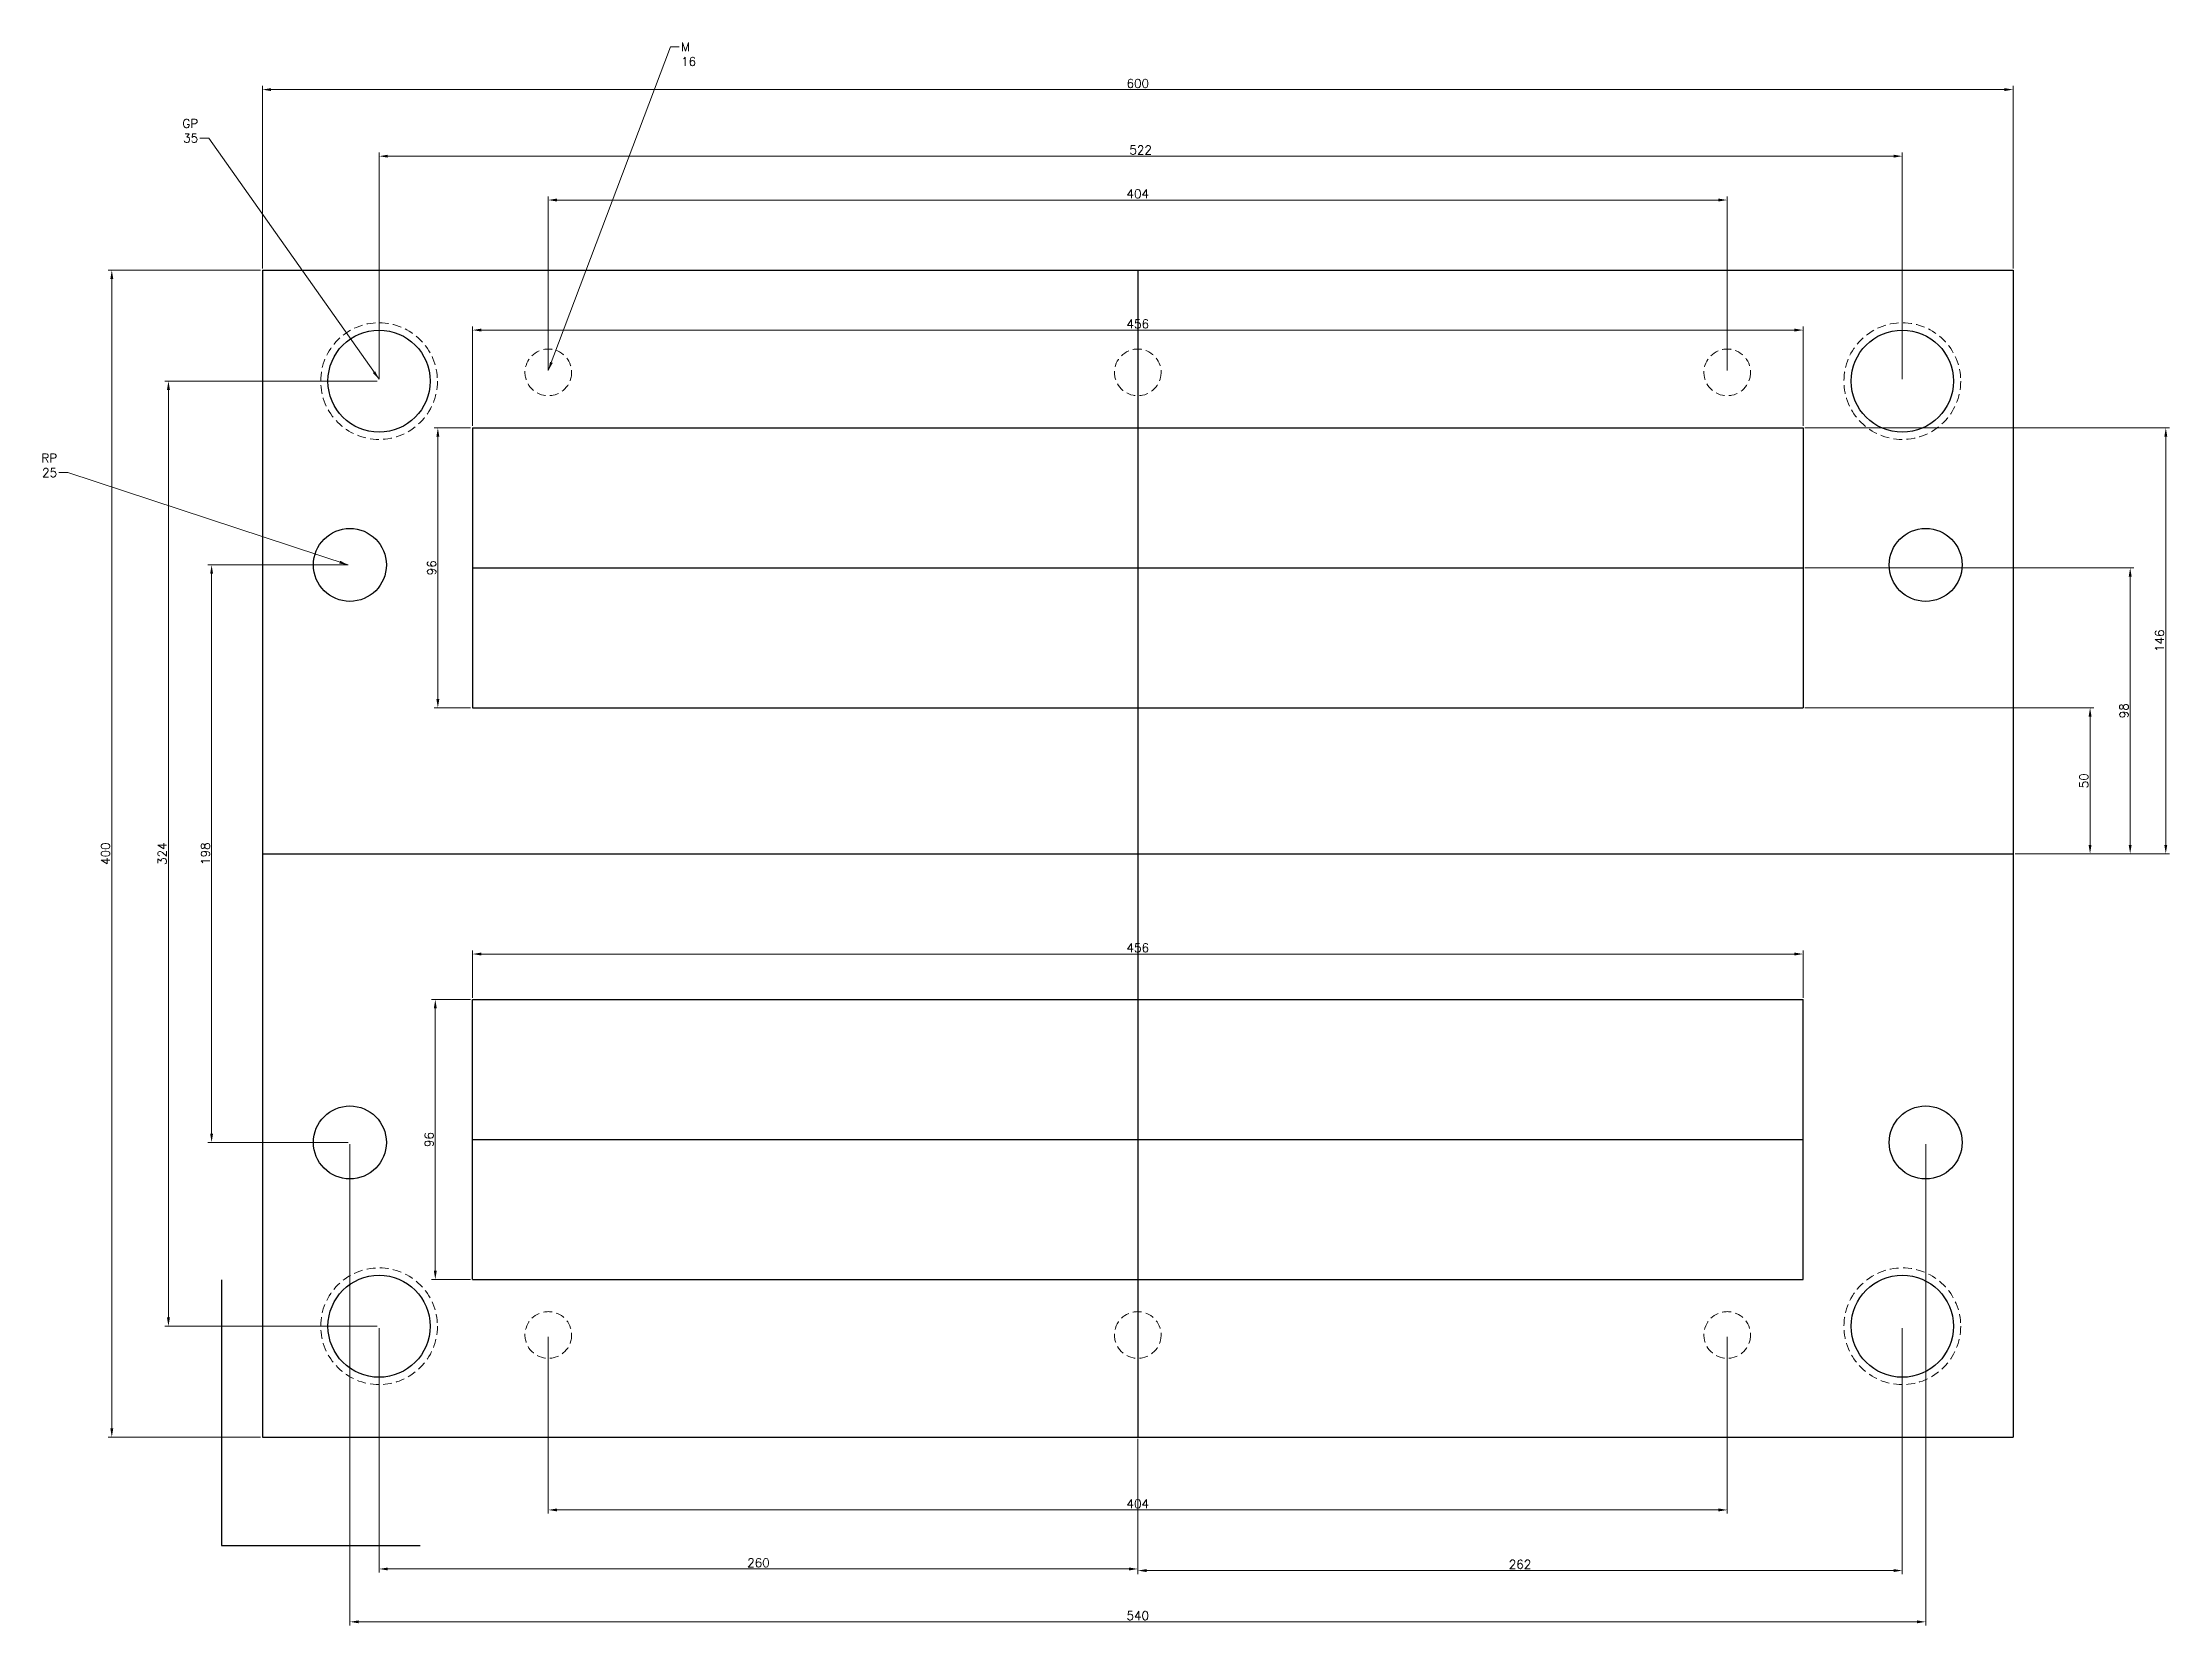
# Model space of a CAD drawing. Header units: millimetres. Extents: x 16221 to 18161, y 1869 to 2412.
# Drawn here: x 17006 to 17735, y 1869 to 2412 of the extents above; entities that cross this region are included whole.
import ezdxf

# ---------------------------------------------------------------- set-up
doc = ezdxf.new("R2010")
doc.units = ezdxf.units.MM
doc.linetypes.add('HIDDEN', pattern=[0.375, 0.25, -0.125])
doc.styles.get("Standard").update_dxf_attribs({"font": 'txt.shx', "height": 3})
doc.dimstyles.new('ISO-25', dxfattribs={"dimtxt": 3, "dimasz": 3, "dimexe": 1.25, "dimexo": 0.625, "dimtad": 1, "dimtxsty": 'Standard', "dimcen": 2.5, "dimclrd": 1, "dimclre": 1, "dimaunit": 1, "dimazin": 0, "dimtfac": 1, "dimtmove": 0, "dimatfit": 3, "dimfxl": 1, "dimlwd": 15, "dimlwe": 15, "dimarcsym": 0})

msp = doc.modelspace()

# ---------------------------------------------------------------- texts
at = {"char_height": 3, "width": 3}
for s, insert, attachment_point in [('M 16', (17224.493, 2411.957), 1), ('GP 35', (17058.994, 2377.705), 9), ('RP 25', (17010.662, 2263.001), 9)]:
    msp.add_mtext(s, dxfattribs=dict(at, insert=insert, attachment_point=attachment_point))

# ---------------------------------------------------------------- blocks, each defined once
blk = doc.blocks.new('*D88')
at = {"color": 1, "lineweight": 15}
for p, q in [((17178.99, 2299.5), (17178.99, 2359.21)), ((17181.99, 2357.96), (17579.99, 2357.96)), ((17582.99, 2299.5), (17582.99, 2359.21))]:
    blk.add_line(p, q, dxfattribs=at)
at = {"color": 1}
for points in [[(17181.99, 2358.46), (17181.99, 2357.46), (17178.99, 2357.96)], [(17579.99, 2358.46), (17579.99, 2357.46), (17582.99, 2357.96)]]:
    blk.add_solid(points, dxfattribs=at)
at = {"layer": 'Defpoints', "color": 0}
for p in [(17582.99, 2357.96), (17178.99, 2298.87), (17582.99, 2298.87)]:
    blk.add_point(p, dxfattribs=at)
at = {"color": 0, "insert": (17380.99, 2360.08), "char_height": 3, "attachment_point": 5}
blk.add_mtext('404', dxfattribs=at)
blk = doc.blocks.new('*D89')
at = {"color": 1, "lineweight": 15}
for p, q in [((17120.99, 2296.5), (17120.99, 2374.24)), ((17123.99, 2372.99), (17639.99, 2372.99)), ((17642.99, 2296.5), (17642.99, 2374.24))]:
    blk.add_line(p, q, dxfattribs=at)
at = {"color": 1}
for points in [[(17123.99, 2373.49), (17123.99, 2372.49), (17120.99, 2372.99)], [(17639.99, 2373.49), (17639.99, 2372.49), (17642.99, 2372.99)]]:
    blk.add_solid(points, dxfattribs=at)
at = {"layer": 'Defpoints', "color": 0}
for p in [(17642.99, 2372.99), (17120.99, 2295.87), (17642.99, 2295.87)]:
    blk.add_point(p, dxfattribs=at)
at = {"color": 0, "insert": (17381.99, 2375.12), "char_height": 3, "attachment_point": 5}
blk.add_mtext('522', dxfattribs=at)
blk = doc.blocks.new('*D90')
at = {"color": 1, "lineweight": 15}
for p, q in [((17080.99, 2334.5), (17080.99, 2397.07)), ((17083.99, 2395.82), (17677.99, 2395.82)), ((17680.99, 2334.5), (17680.99, 2397.07))]:
    blk.add_line(p, q, dxfattribs=at)
at = {"color": 1}
for points in [[(17083.99, 2396.32), (17083.99, 2395.32), (17080.99, 2395.82)], [(17677.99, 2396.32), (17677.99, 2395.32), (17680.99, 2395.82)]]:
    blk.add_solid(points, dxfattribs=at)
at = {"layer": 'Defpoints', "color": 0}
for p in [(17680.99, 2395.82), (17080.99, 2333.87), (17680.99, 2333.87)]:
    blk.add_point(p, dxfattribs=at)
at = {"color": 0, "insert": (17380.99, 2397.95), "char_height": 3, "attachment_point": 5}
blk.add_mtext('600', dxfattribs=at)
blk = doc.blocks.new('*D91')
at = {"color": 1, "lineweight": 15}
for p, q in [((17110.36, 2232.87), (17062.35, 2232.87)), ((17063.6, 2229.87), (17063.6, 2037.87)), ((17110.36, 2034.87), (17062.35, 2034.87))]:
    blk.add_line(p, q, dxfattribs=at)
at = {"color": 1}
for points in [[(17063.1, 2229.87), (17064.1, 2229.87), (17063.6, 2232.87)], [(17063.1, 2037.87), (17064.1, 2037.87), (17063.6, 2034.87)]]:
    blk.add_solid(points, dxfattribs=at)
at = {"layer": 'Defpoints', "color": 0}
for p in [(17110.99, 2232.87), (17063.6, 2034.87), (17110.99, 2034.87)]:
    blk.add_point(p, dxfattribs=at)
at = {"color": 0, "insert": (17061.48, 2133.87), "char_height": 3, "attachment_point": 5, "rotation": 90}
blk.add_mtext('198', dxfattribs=at)
blk = doc.blocks.new('*D92')
at = {"color": 1, "lineweight": 15}
for p, q in [((17120.36, 2295.87), (17047.56, 2295.87)), ((17048.81, 2292.87), (17048.81, 1974.87)), ((17120.36, 1971.87), (17047.56, 1971.87))]:
    blk.add_line(p, q, dxfattribs=at)
at = {"color": 1}
for points in [[(17048.31, 2292.87), (17049.31, 2292.87), (17048.81, 2295.87)], [(17048.31, 1974.87), (17049.31, 1974.87), (17048.81, 1971.87)]]:
    blk.add_solid(points, dxfattribs=at)
at = {"layer": 'Defpoints', "color": 0}
for p in [(17120.99, 2295.87), (17048.81, 1971.87), (17120.99, 1971.87)]:
    blk.add_point(p, dxfattribs=at)
at = {"color": 0, "insert": (17046.69, 2133.87), "char_height": 3, "attachment_point": 5, "rotation": 90}
blk.add_mtext('324', dxfattribs=at)
blk = doc.blocks.new('*D93')
at = {"color": 1, "lineweight": 15}
for p, q in [((17080.36, 2333.87), (17028.15, 2333.87)), ((17029.4, 1936.87), (17029.4, 2330.87)), ((17080.36, 1933.87), (17028.15, 1933.87))]:
    blk.add_line(p, q, dxfattribs=at)
at = {"color": 1}
for points in [[(17028.9, 2330.87), (17029.9, 2330.87), (17029.4, 2333.87)], [(17028.9, 1936.87), (17029.9, 1936.87), (17029.4, 1933.87)]]:
    blk.add_solid(points, dxfattribs=at)
at = {"layer": 'Defpoints', "color": 0}
for p in [(17029.4, 2333.87), (17080.99, 2333.87), (17080.99, 1933.87)]:
    blk.add_point(p, dxfattribs=at)
at = {"color": 0, "insert": (17027.27, 2133.87), "char_height": 3, "attachment_point": 5, "rotation": 90}
blk.add_mtext('400', dxfattribs=at)
blk = doc.blocks.new('*D94')
at = {"color": 1, "lineweight": 15}
for p, q in [((17178.99, 1968.25), (17178.99, 1907.64)), ((17582.99, 1968.25), (17582.99, 1907.64)), ((17181.99, 1908.89), (17579.99, 1908.89))]:
    blk.add_line(p, q, dxfattribs=at)
at = {"color": 1}
for points in [[(17181.99, 1909.39), (17181.99, 1908.39), (17178.99, 1908.89)], [(17579.99, 1909.39), (17579.99, 1908.39), (17582.99, 1908.89)]]:
    blk.add_solid(points, dxfattribs=at)
at = {"layer": 'Defpoints', "color": 0}
for p in [(17178.99, 1968.87), (17582.99, 1968.87), (17582.99, 1908.89)]:
    blk.add_point(p, dxfattribs=at)
at = {"color": 0, "insert": (17380.99, 1911.01), "char_height": 3, "attachment_point": 5}
blk.add_mtext('404', dxfattribs=at)
blk = doc.blocks.new('*D96')
at = {"color": 1, "lineweight": 15}
for p, q in [((17120.99, 1971.25), (17120.99, 1887.4)), ((17380.99, 1933.25), (17380.99, 1887.4)), ((17123.99, 1888.65), (17377.99, 1888.65))]:
    blk.add_line(p, q, dxfattribs=at)
at = {"color": 1}
for points in [[(17123.99, 1889.15), (17123.99, 1888.15), (17120.99, 1888.65)], [(17377.99, 1889.15), (17377.99, 1888.15), (17380.99, 1888.65)]]:
    blk.add_solid(points, dxfattribs=at)
at = {"layer": 'Defpoints', "color": 0}
for p in [(17120.99, 1971.87), (17380.99, 1933.87), (17380.99, 1888.65)]:
    blk.add_point(p, dxfattribs=at)
at = {"color": 0, "insert": (17250.99, 1890.78), "char_height": 3, "attachment_point": 5}
blk.add_mtext('260', dxfattribs=at)
blk = doc.blocks.new('*D97')
at = {"color": 1, "lineweight": 15}
for p, q in [((17642.99, 1971.25), (17642.99, 1886.85)), ((17380.99, 1933.25), (17380.99, 1886.85)), ((17383.99, 1888.1), (17639.99, 1888.1))]:
    blk.add_line(p, q, dxfattribs=at)
at = {"color": 1}
for points in [[(17383.99, 1888.6), (17383.99, 1887.6), (17380.99, 1888.1)], [(17639.99, 1888.6), (17639.99, 1887.6), (17642.99, 1888.1)]]:
    blk.add_solid(points, dxfattribs=at)
at = {"layer": 'Defpoints', "color": 0}
for p in [(17642.99, 1971.87), (17380.99, 1933.87), (17642.99, 1888.1)]:
    blk.add_point(p, dxfattribs=at)
at = {"color": 0, "insert": (17511.99, 1890.23), "char_height": 3, "attachment_point": 5}
blk.add_mtext('262', dxfattribs=at)
blk = doc.blocks.new('*D98')
at = {"color": 1, "lineweight": 15}
for p, q in [((17110.99, 2034.25), (17110.99, 1869.28)), ((17650.99, 2034.25), (17650.99, 1869.28)), ((17113.99, 1870.53), (17647.99, 1870.53))]:
    blk.add_line(p, q, dxfattribs=at)
at = {"color": 1}
for points in [[(17113.99, 1871.03), (17113.99, 1870.03), (17110.99, 1870.53)], [(17647.99, 1871.03), (17647.99, 1870.03), (17650.99, 1870.53)]]:
    blk.add_solid(points, dxfattribs=at)
at = {"layer": 'Defpoints', "color": 0}
for p in [(17110.99, 2034.87), (17650.99, 2034.87), (17650.99, 1870.53)]:
    blk.add_point(p, dxfattribs=at)
at = {"color": 0, "insert": (17380.99, 1872.65), "char_height": 3, "attachment_point": 5}
blk.add_mtext('540', dxfattribs=at)
blk = doc.blocks.new('*D99')
at = {"color": 1, "lineweight": 15}
for p, q in [((17152.99, 2280.5), (17152.99, 2314.62)), ((17155.99, 2313.37), (17605.99, 2313.37)), ((17608.99, 2280.5), (17608.99, 2314.62))]:
    blk.add_line(p, q, dxfattribs=at)
at = {"color": 1}
for points in [[(17155.99, 2313.87), (17155.99, 2312.87), (17152.99, 2313.37)], [(17605.99, 2313.87), (17605.99, 2312.87), (17608.99, 2313.37)]]:
    blk.add_solid(points, dxfattribs=at)
at = {"layer": 'Defpoints', "color": 0}
for p in [(17608.99, 2313.37), (17152.99, 2279.87), (17608.99, 2279.87)]:
    blk.add_point(p, dxfattribs=at)
at = {"color": 0, "insert": (17380.99, 2315.49), "char_height": 3, "attachment_point": 5}
blk.add_mtext('456', dxfattribs=at)
blk = doc.blocks.new('*D100')
at = {"color": 1, "lineweight": 15}
for p, q in [((17152.36, 2279.87), (17139.88, 2279.87)), ((17141.13, 2276.87), (17141.13, 2186.87)), ((17152.36, 2183.87), (17139.88, 2183.87))]:
    blk.add_line(p, q, dxfattribs=at)
at = {"color": 1}
for points in [[(17140.63, 2276.87), (17141.63, 2276.87), (17141.13, 2279.87)], [(17140.63, 2186.87), (17141.63, 2186.87), (17141.13, 2183.87)]]:
    blk.add_solid(points, dxfattribs=at)
at = {"layer": 'Defpoints', "color": 0}
for p in [(17152.99, 2279.87), (17141.13, 2183.87), (17152.99, 2183.87)]:
    blk.add_point(p, dxfattribs=at)
at = {"color": 0, "insert": (17139, 2231.87), "char_height": 3, "attachment_point": 5, "rotation": 90}
blk.add_mtext('96', dxfattribs=at)
blk = doc.blocks.new('*D102')
at = {"color": 1, "lineweight": 15}
for p, q in [((17609.61, 2183.87), (17708.58, 2183.87)), ((17707.33, 2136.87), (17707.33, 2180.87)), ((17681.61, 2133.87), (17708.58, 2133.87))]:
    blk.add_line(p, q, dxfattribs=at)
at = {"color": 1}
for points in [[(17706.83, 2180.87), (17707.83, 2180.87), (17707.33, 2183.87)], [(17706.83, 2136.87), (17707.83, 2136.87), (17707.33, 2133.87)]]:
    blk.add_solid(points, dxfattribs=at)
at = {"layer": 'Defpoints', "color": 0}
for p in [(17608.99, 2183.87), (17707.33, 2183.87), (17680.99, 2133.87)]:
    blk.add_point(p, dxfattribs=at)
at = {"color": 0, "insert": (17705.21, 2158.87), "char_height": 3, "attachment_point": 5, "rotation": 90}
blk.add_mtext('50', dxfattribs=at)
blk = doc.blocks.new('*D103')
at = {"color": 1, "lineweight": 15}
for p, q in [((17609.61, 2231.87), (17722.32, 2231.87)), ((17721.07, 2136.87), (17721.07, 2228.87)), ((17682.24, 2133.87), (17722.32, 2133.87))]:
    blk.add_line(p, q, dxfattribs=at)
at = {"color": 1}
for points in [[(17720.57, 2228.87), (17721.57, 2228.87), (17721.07, 2231.87)], [(17720.57, 2136.87), (17721.57, 2136.87), (17721.07, 2133.87)]]:
    blk.add_solid(points, dxfattribs=at)
at = {"layer": 'Defpoints', "color": 0}
for p in [(17608.99, 2231.87), (17721.07, 2231.87), (17681.61, 2133.87)]:
    blk.add_point(p, dxfattribs=at)
at = {"color": 0, "insert": (17718.95, 2182.87), "char_height": 3, "attachment_point": 5, "rotation": 90}
blk.add_mtext('98', dxfattribs=at)
blk = doc.blocks.new('*D104')
at = {"color": 1, "lineweight": 15}
for p, q in [((17609.61, 2279.87), (17734.53, 2279.87)), ((17733.28, 2276.87), (17733.28, 2136.87)), ((17681.61, 2133.87), (17734.53, 2133.87))]:
    blk.add_line(p, q, dxfattribs=at)
at = {"color": 1}
for points in [[(17732.78, 2276.87), (17733.78, 2276.87), (17733.28, 2279.87)], [(17732.78, 2136.87), (17733.78, 2136.87), (17733.28, 2133.87)]]:
    blk.add_solid(points, dxfattribs=at)
at = {"layer": 'Defpoints', "color": 0}
for p in [(17608.99, 2279.87), (17680.99, 2133.87), (17733.28, 2133.87)]:
    blk.add_point(p, dxfattribs=at)
at = {"color": 0, "insert": (17731.16, 2206.87), "char_height": 3, "attachment_point": 5, "rotation": 90}
blk.add_mtext('146', dxfattribs=at)
blk = doc.blocks.new('*D105')
at = {"color": 1, "lineweight": 15}
for p, q in [((17152.99, 2084.5), (17152.99, 2100.72)), ((17155.99, 2099.47), (17605.99, 2099.47)), ((17608.99, 2084.5), (17608.99, 2100.72))]:
    blk.add_line(p, q, dxfattribs=at)
at = {"color": 1}
for points in [[(17155.99, 2099.97), (17155.99, 2098.97), (17152.99, 2099.47)], [(17605.99, 2099.97), (17605.99, 2098.97), (17608.99, 2099.47)]]:
    blk.add_solid(points, dxfattribs=at)
at = {"layer": 'Defpoints', "color": 0}
for p in [(17608.99, 2099.47), (17152.99, 2083.87), (17608.99, 2083.87)]:
    blk.add_point(p, dxfattribs=at)
at = {"color": 0, "insert": (17380.99, 2101.59), "char_height": 3, "attachment_point": 5}
blk.add_mtext('456', dxfattribs=at)
blk = doc.blocks.new('*D106')
at = {"color": 1, "lineweight": 15}
for p, q in [((17152.36, 2083.87), (17139.01, 2083.87)), ((17140.26, 1990.87), (17140.26, 2080.87)), ((17152.36, 1987.87), (17139.01, 1987.87))]:
    blk.add_line(p, q, dxfattribs=at)
at = {"color": 1}
for points in [[(17139.76, 2080.87), (17140.76, 2080.87), (17140.26, 2083.87)], [(17139.76, 1990.87), (17140.76, 1990.87), (17140.26, 1987.87)]]:
    blk.add_solid(points, dxfattribs=at)
at = {"layer": 'Defpoints', "color": 0}
for p in [(17140.26, 2083.87), (17152.99, 2083.87), (17152.99, 1987.87)]:
    blk.add_point(p, dxfattribs=at)
at = {"color": 0, "insert": (17138.14, 2035.87), "char_height": 3, "attachment_point": 5, "rotation": 90}
blk.add_mtext('96', dxfattribs=at)

# ---------------------------------------------------------------- dimensions: what is measured, and where the dimension line sits
for base, p1, p2, picture, middle in [((17680.985, 2395.824), (17080.985, 2333.871), (17680.985, 2333.871), '*D90', (17380.985, 2397.949)), ((17642.985, 2372.993), (17120.985, 2295.871), (17642.985, 2295.871), '*D89', (17381.985, 2375.118)), ((17582.985, 2357.956), (17178.985, 2298.871), (17582.985, 2298.871), '*D88', (17380.985, 2360.081)), ((17608.985, 2313.365), (17152.985, 2279.871), (17608.985, 2279.871), '*D99', (17380.985, 2315.49)), ((17608.985, 2099.469), (17152.985, 2083.871), (17608.985, 2083.871), '*D105', (17380.985, 2101.594)), ((17650.985, 1870.529), (17110.985, 2034.871), (17650.985, 2034.871), '*D98', (17380.985, 1872.654)), ((17380.985, 1888.653), (17120.985, 1971.871), (17380.985, 1933.871), '*D96', (17250.985, 1890.778)), ((17582.985, 1908.886), (17178.985, 1968.871), (17582.985, 1968.871), '*D94', (17380.985, 1911.011)), ((17642.985, 1888.104), (17380.985, 1933.871), (17642.985, 1971.871), '*D97', (17511.985, 1890.229))]:
    dim = msp.add_linear_dim(base=base, p1=p1, p2=p2, dimstyle='ISO-25')
    dim.commit()
    dim.dimension.update_dxf_attribs({"geometry": picture, "text_midpoint": middle})
for base, p1, p2, angle, picture, middle in [((17029.398, 2333.871), (17080.985, 1933.871), (17080.985, 2333.871), 270, '*D93', (17027.273, 2133.871)), ((17048.811, 1971.871), (17120.985, 2295.871), (17120.985, 1971.871), 90, '*D92', (17046.686, 2133.871)), ((17141.127, 2183.871), (17152.985, 2279.871), (17152.985, 2183.871), 90, '*D100', (17139.002, 2231.871)), ((17733.285, 2133.871), (17608.985, 2279.871), (17680.985, 2133.871), 90, '*D104', (17731.16, 2206.871)), ((17063.601, 2034.871), (17110.985, 2232.871), (17110.985, 2034.871), 90, '*D91', (17061.476, 2133.871)), ((17721.074, 2231.871), (17681.61, 2133.871), (17608.985, 2231.871), 90, '*D103', (17718.949, 2182.871)), ((17707.331, 2183.871), (17680.985, 2133.871), (17608.985, 2183.871), 90, '*D102', (17705.206, 2158.871)), ((17140.262, 2083.871), (17152.985, 1987.871), (17152.985, 2083.871), 270, '*D106', (17138.137, 2035.871))]:
    dim = msp.add_linear_dim(base=base, p1=p1, p2=p2, angle=angle, dimstyle='ISO-25')
    dim.commit()
    dim.dimension.update_dxf_attribs({"geometry": picture, "text_midpoint": middle})

# ---------------------------------------------------------------- linework, layer by layer
for p, q in [((17080.985, 2333.871), (17680.985, 2333.871)), ((17080.985, 2333.871), (17080.985, 1933.871)), ((17380.985, 2333.871), (17380.985, 1933.871)), ((17680.985, 2333.871), (17680.985, 1933.871)), ((17152.985, 2279.871), (17608.985, 2279.871)), ((17152.985, 2279.871), (17152.985, 2183.871)), ((17608.985, 2279.871), (17608.985, 2183.871)), ((17152.985, 2231.871), (17608.985, 2231.871)), ((17152.985, 2183.871), (17608.985, 2183.871)), ((17080.985, 2133.871), (17680.985, 2133.871)), ((17152.985, 2083.871), (17608.985, 2083.871)), ((17152.985, 1987.871), (17152.985, 2083.871)), ((17608.985, 1987.871), (17608.985, 2083.871)), ((17152.985, 2035.871), (17608.985, 2035.871)), ((17066.987, 1987.801), (17066.987, 1896.662)), ((17152.985, 1987.871), (17608.985, 1987.871)), ((17080.985, 1933.871), (17680.985, 1933.871)), ((17066.987, 1896.662), (17135.107, 1896.662))]:
    msp.add_line(p, q)
at = {"linetype": 'HIDDEN', "lineweight": 15, "ltscale": 12}
for centre, radius in [((17120.985, 2295.871), 20), ((17642.985, 2295.871), 20), ((17178.985, 2298.871), 8), ((17380.985, 2298.871), 8), ((17582.985, 2298.871), 8), ((17120.985, 1971.871), 20), ((17642.985, 1971.871), 20), ((17178.985, 1968.871), 8), ((17380.985, 1968.871), 8), ((17582.985, 1968.871), 8)]:
    msp.add_circle(centre, radius, dxfattribs=at)
for centre, radius in [((17120.985, 2295.871), 17.5), ((17642.985, 2295.871), 17.5), ((17110.985, 2232.871), 12.5), ((17650.985, 2232.871), 12.5), ((17110.985, 2034.871), 12.5), ((17650.985, 2034.871), 12.5), ((17120.985, 1971.871), 17.5), ((17642.985, 1971.871), 17.5)]:
    msp.add_circle(centre, radius)

msp.set_redraw_order([(e.dxf.handle, doc.entitydb.next_handle()) for e in msp.query("TEXT MTEXT ATTDEF DIMENSION ARC_DIMENSION")])  # texts and dimensions are drawn at this point

# ---------------------------------------------------------------- leaders
at = {"annotation_type": 0, "has_hookline": 1}
for points, hookline_direction, text_width in [([(17178.985, 2299.496), (17220.868, 2410.457), (17223.868, 2410.457)], 0, 4), ([(17120.985, 2296.496), (17062.619, 2379.205), (17059.619, 2379.205)], 1, 5), ([(17110.36, 2232.871), (17014.287, 2264.501), (17011.287, 2264.501)], 1, 5)]:
    msp.add_leader(points, dimstyle='ISO-25', override={"dimgap": 0.625, "dimtad": 0}, dxfattribs=dict(at, hookline_direction=hookline_direction, text_width=text_width))

doc.saveas('drawing.dxf')
